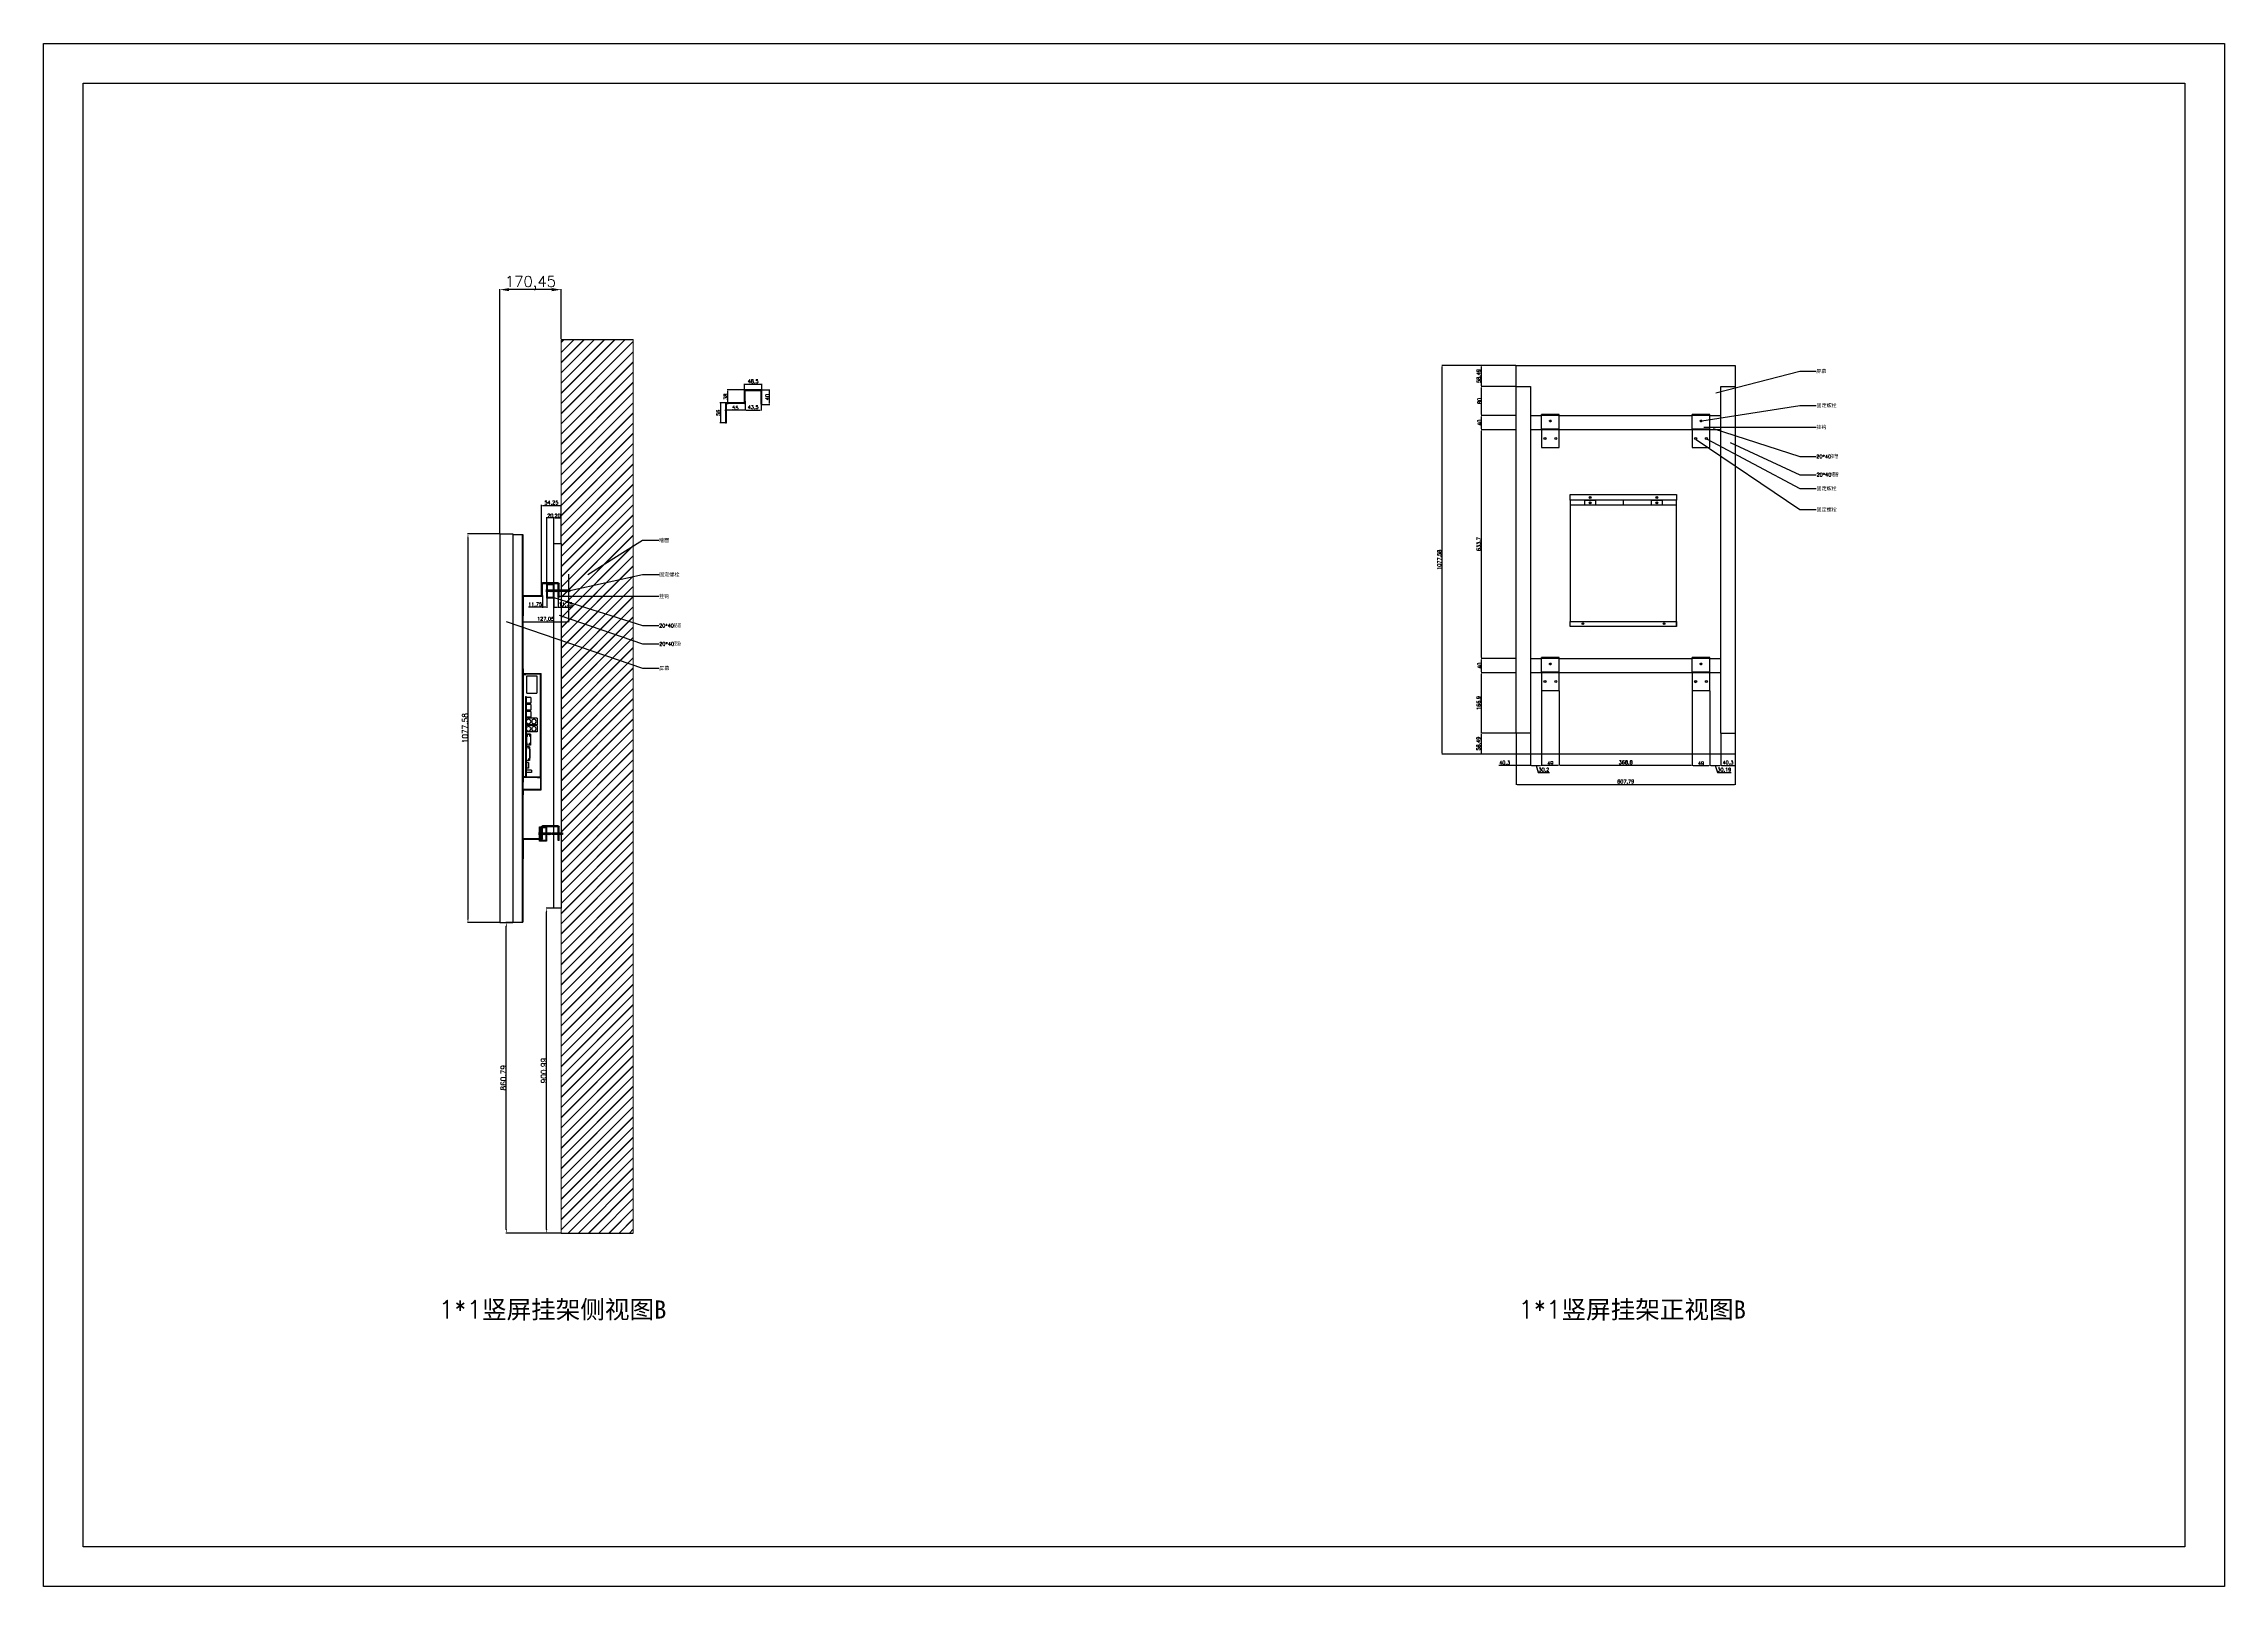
# Model space of a CAD drawing. Header units: millimetres. Extents: x 398 to 15426, y 306 to 4583.
# Drawn here: x 9378 to 15426, y 306 to 4583 of the extents above; entities that cross this region are included whole.
import ezdxf

# ---------------------------------------------------------------- set-up
doc = ezdxf.new("R2010")
doc.units = ezdxf.units.MM
doc.linetypes.add('HIDDEN', pattern=[0.375, 0.25, -0.125])
for name, color, linetype in [('02___PRT_ALL_AXES', 7, 'Continuous'), ('06___PRT_ALL_SURFS', 7, 'Continuous'), ('DEFAULT_2', 8, 'HIDDEN'), ('图框', 7, 'Continuous')]:
    doc.layers.add(name, color=color, linetype=linetype)
doc.layers.add('dim（尺寸标注）', color=4, linetype='Continuous', lineweight=13)
doc.layers.add('粗实线', color=7, linetype='Continuous', lineweight=25)
doc.styles.get("Standard").update_dxf_attribs({"font": 'txt', "bigfont": 'gbcbig.shx'})
doc.dimstyles.new('ISO-25', dxfattribs={"dimtxt": 10, "dimasz": 2.5, "dimexe": 1.25, "dimexo": 0.625, "dimtad": 1, "dimtxsty": 'Standard', "dimcen": 2.5, "dimadec": 0, "dimazin": 0, "dimtfac": 1, "dimtmove": 0, "dimatfit": 3, "dimfxl": 1, "dimarcsym": 0})
doc.dimstyles.new('副本 (2) ISO-25', dxfattribs={"dimtxt": 10, "dimasz": 2.5, "dimexe": 1.25, "dimexo": 0.625, "dimtad": 1, "dimtxsty": 'Standard', "dimcen": 2.5, "dimclrd": 4, "dimclre": 4, "dimclrt": 4, "dimadec": 0, "dimazin": 0, "dimtfac": 1, "dimtmove": 0, "dimatfit": 3, "dimfxl": 1, "dimtfillclr": 4, "dimarcsym": 0})
doc.dimstyles.new('副本 ISO-25', dxfattribs={"dimtxt": 15, "dimasz": 10, "dimexe": 1.25, "dimexo": 0.625, "dimtad": 1, "dimdsep": 46, "dimtxsty": 'Standard', "dimcen": 2.5, "dimclrd": 4, "dimclre": 4, "dimclrt": 4, "dimadec": 0, "dimazin": 0, "dimtfac": 1, "dimtmove": 0, "dimatfit": 3, "dimfxl": 1, "dimarcsym": 0})

# ---------------------------------------------------------------- blocks, each defined once
blk = doc.blocks.new('TK')
at = {"layer": '图框'}
blk.add_lwpolyline([(7176.7, -904.8), (1128.7, -904.8), (1128.7, 3372), (7176.7, 3372), (7176.7, -904.8)], dxfattribs=at)
blk.add_lwpolyline([(7067, -795), (1238.5, -795), (1238.5, 3262.2), (7067, 3262.2)], close=True, dxfattribs=at)
blk = doc.blocks.new('*D246')
at = {"layer": 'Defpoints', "color": 0}
for p in [(10642.8, 3900.8), (10813.2, 3763.3), (10642.8, 3223.7)]:
    blk.add_point(p, dxfattribs=at)
at = {"layer": 'dim（尺寸标注）', "color": 0, "lineweight": -2}
for p, q in [((10642.8, 3224.4), (10642.8, 3902)), ((10787.2, 3900.8), (10668.8, 3900.8)), ((10813.2, 3764), (10813.2, 3902))]:
    blk.add_line(p, q, dxfattribs=at)
at = {"layer": 'dim（尺寸标注）', "color": 0}
for points in [[(10668.8, 3905.1), (10668.8, 3896.5), (10642.8, 3900.8)], [(10787.2, 3905.1), (10787.2, 3896.5), (10813.2, 3900.8)]]:
    blk.add_solid(points, dxfattribs=at)
at = {"layer": 'dim（尺寸标注）', "color": 0, "lineweight": 13, "insert": (10728, 3918.9), "char_height": 30, "attachment_point": 5}
blk.add_mtext('170,45', dxfattribs=at)
blk = doc.blocks.new('hgdhgfdgdhgf')
at = {"color": 3, "linetype": 'Continuous'}
for p, q in [((-21740.9, 10464.5), (-21697.8, 10464.5)), ((-21740.9, 10464.5), (-21740.9, 10462)), ((-21697.8, 10464.5), (-21697.8, 10462)), ((-21743.6, 10461.8), (-21741.1, 10461.8)), ((-21743.6, 10424.5), (-21743.6, 10461.8)), ((-21743.6, 10424.5), (-21741.1, 10424.5)), ((-21741.1, 10424.5), (-21741.1, 10461.8)), ((-21740.9, 10462), (-21697.8, 10462)), ((-21695.1, 10461.8), (-21697.6, 10461.8)), ((-21697.6, 10429.2), (-21697.6, 10461.8)), ((-21697.6, 10429.2), (-21695.1, 10429.2)), ((-21695.1, 10429.2), (-21695.1, 10461.8)), ((-21694.9, 10429), (-21645.3, 10429)), ((-21694.9, 10426.5), (-21694.9, 10429)), ((-21694.9, 10426.5), (-21645.3, 10426.5)), ((-21645.3, 10429), (-21645.3, 10426.5)), ((-21642.6, 10426.3), (-21645.1, 10426.3)), ((-21645.1, 10373), (-21645.1, 10426.3))]:
    blk.add_line(p, q, dxfattribs=at)
for centre, radius, start, end in [((-21740.9, 10461.8), 2.7, 90, 180), ((-21697.8, 10461.8), 2.7, 0, 90), ((-21740.9, 10461.8), 0.2, 90, 180), ((-21697.8, 10461.8), 0.2, 0, 90), ((-21694.9, 10429.2), 2.7, 180, 270), ((-21694.9, 10429.2), 0.2, 180, 270), ((-21645.3, 10426.3), 2.7, 0, 90), ((-21645.3, 10426.3), 0.2, 0, 90)]:
    blk.add_arc(centre, radius, start, end, dxfattribs=at)
at = {"layer": '02___PRT_ALL_AXES', "color": 3, "linetype": 'Continuous'}
blk.add_line((-21642.6, 10373), (-21645.1, 10373), dxfattribs=at)
at = {"layer": '粗实线', "color": 3}
blk.add_line((-21642.6, 10426.3), (-21642.6, 10373), dxfattribs=at)
blk = doc.blocks.new('hgfdhhgh')
at = {"layer": '粗实线'}
for p in [(87.4, 302.1), (87.4, -371.6)]:
    blk.add_blockref('hgdhgfdgdhgf', p, dxfattribs=at)
blk = doc.blocks.new('gfsdgfgfsgg')
at = {"layer": '粗实线', "color": 1}
for p, q in [((-8243.3, 7890.3), (-8243.3, 7930.3)), ((-8243.3, 7930.3), (-8223.3, 7930.3)), ((-8241.3, 7892.3), (-8241.3, 7928.3)), ((-8241.3, 7928.3), (-8225.3, 7928.3)), ((-8225.3, 7928.3), (-8225.3, 7892.3)), ((-8223.3, 7930.3), (-8223.3, 7890.3)), ((-8223.3, 7890.3), (-8243.3, 7890.3)), ((-8225.3, 7892.3), (-8241.3, 7892.3))]:
    blk.add_line(p, q, dxfattribs=at)
blk = doc.blocks.new('*D247')
at = {"color": 0, "lineweight": -2}
for p, q in [((10759, 3085.7), (10759, 3303.8)), ((10761.5, 3302.6), (10810.7, 3302.6)), ((10813.2, 3198.1), (10813.2, 3303.8))]:
    blk.add_line(p, q, dxfattribs=at)
at = {"color": 0}
for points in [[(10761.5, 3303), (10761.5, 3302.2), (10759, 3302.6)], [(10810.7, 3303), (10810.7, 3302.2), (10813.2, 3302.6)]]:
    blk.add_solid(points, dxfattribs=at)
at = {"layer": 'Defpoints', "color": 0}
for p in [(10813.2, 3302.6), (10813.2, 3197.5), (10759, 3085)]:
    blk.add_point(p, dxfattribs=at)
at = {"color": 0, "insert": (10786.1, 3309), "char_height": 10, "attachment_point": 5}
blk.add_mtext('54,25', dxfattribs=at)
blk = doc.blocks.new('LL')
h = blk.add_hatch()
h.set_pattern_fill('JIS_LC_20A', color=256, scale=0.1, style=0)
h.paths.add_polyline_path([(2311.8, 2364.2), (2311.8, 2359.2), (2327.8, 2359.2), (2327.8, 2364.2)])
h.paths.add_polyline_path([(2329.8, 2364.2), (2329.8, 2359.2), (2341.6, 2359.2), (2341.6, 2364.2)])
h.paths.add_polyline_path([(2374.2, 2359.2), (2374.2, 2364.2), (2344.1, 2364.2), (2344.1, 2359.2)])
for p, q in [((2308.1, 2365.2), (2309.8, 2365.2)), ((2308.1, 2365.2), (2308.1, 2358.2)), ((2308.1, 2363), (2309.8, 2363)), ((2308.1, 2360.3), (2309.8, 2360.3)), ((2309.8, 2365.2), (2309.8, 2358.2)), ((2327.8, 2364.2), (2327.8, 2359.2)), ((2329.8, 2364.2), (2329.8, 2359.2)), ((2341.6, 2364.2), (2341.6, 2359.2)), ((2344.1, 2364.2), (2344.1, 2359.2)), ((2374.2, 2364.2), (2374.2, 2359.2)), ((2309.8, 2358.2), (2308.1, 2358.2))]:
    blk.add_line(p, q)
for points in [[(2311.8, 2364.2), (2327.8, 2364.2)], [(2311.8, 2359.2), (2311.8, 2364.2)], [(2327.8, 2359.2), (2311.8, 2359.2)], [(2329.8, 2364.2), (2341.6, 2364.2)], [(2341.6, 2359.2), (2329.8, 2359.2)], [(2344.1, 2364.2), (2374.2, 2364.2)], [(2374.2, 2359.2), (2344.1, 2359.2)]]:
    blk.add_lwpolyline(points)
blk = doc.blocks.new('*D248')
at = {"color": 0, "lineweight": -2}
for p, q in [((10761.5, 3051.8), (10761.5, 3019.1)), ((10773.2, 3044.6), (10773.2, 3019.1)), ((10761.5, 3020.4), (10722.7, 3020.4)), ((10770.7, 3020.4), (10764, 3020.4))]:
    blk.add_line(p, q, dxfattribs=at)
at = {"color": 0}
for points in [[(10764, 3020.8), (10764, 3020), (10761.5, 3020.4)], [(10770.7, 3020.8), (10770.7, 3020), (10773.2, 3020.4)]]:
    blk.add_solid(points, dxfattribs=at)
at = {"layer": 'Defpoints', "color": 0}
for p in [(10761.5, 3052.4), (10773.2, 3045.2), (10761.5, 3020.4)]:
    blk.add_point(p, dxfattribs=at)
at = {"color": 0, "insert": (10740.9, 3026.9), "char_height": 10, "attachment_point": 5}
blk.add_mtext('11,75', dxfattribs=at)
blk = doc.blocks.new('*D251')
at = {"color": 0, "lineweight": -2}
for p, q in [((10833.5, 3112.4), (10833.5, 2979)), ((10706.5, 3024.4), (10706.5, 2979)), ((10709, 2980.3), (10831, 2980.3))]:
    blk.add_line(p, q, dxfattribs=at)
at = {"color": 0}
for points in [[(10709, 2980.7), (10709, 2979.9), (10706.5, 2980.3)], [(10831, 2980.7), (10831, 2979.9), (10833.5, 2980.3)]]:
    blk.add_solid(points, dxfattribs=at)
at = {"layer": 'Defpoints', "color": 0}
for p in [(10833.5, 3113), (10706.5, 3025.1), (10833.5, 2980.3)]:
    blk.add_point(p, dxfattribs=at)
at = {"color": 0, "insert": (10770, 2986.7), "char_height": 10, "attachment_point": 5}
blk.add_mtext('127,05', dxfattribs=at)
blk = doc.blocks.new('*D249')
at = {"color": 0, "lineweight": -2}
for p, q in [((10793.2, 3044.6), (10793.2, 3019.1)), ((10805, 3047.1), (10805, 3019.1)), ((10795.7, 3020.4), (10802.5, 3020.4)), ((10805, 3020.4), (10843.7, 3020.4))]:
    blk.add_line(p, q, dxfattribs=at)
at = {"color": 0}
for points in [[(10795.7, 3020.8), (10795.7, 3020), (10793.2, 3020.4)], [(10802.5, 3020.8), (10802.5, 3020), (10805, 3020.4)]]:
    blk.add_solid(points, dxfattribs=at)
at = {"layer": 'Defpoints', "color": 0}
for p in [(10793.2, 3045.2), (10805, 3047.7), (10805, 3020.4)]:
    blk.add_point(p, dxfattribs=at)
at = {"color": 0, "insert": (10825.6, 3026.9), "char_height": 10, "attachment_point": 5}
blk.add_mtext('11,75', dxfattribs=at)
blk = doc.blocks.new('GG')
at = {"color": 3, "linetype": 'Continuous'}
for p, q in [((2878.3, 2376.6), (2880.8, 2376.6)), ((2878.3, 2344), (2878.3, 2376.6)), ((2880.8, 2344), (2880.8, 2376.6)), ((2924.1, 2379.3), (2881, 2379.3)), ((2881, 2379.3), (2881, 2376.8)), ((2924.1, 2376.8), (2881, 2376.8)), ((2924.1, 2379.3), (2924.1, 2376.8)), ((2926.8, 2376.6), (2924.3, 2376.6)), ((2924.3, 2339.3), (2924.3, 2376.6)), ((2926.8, 2339.3), (2926.8, 2376.6)), ((2825.8, 2341.1), (2828.3, 2341.1)), ((2828.3, 2287.8), (2828.3, 2341.1)), ((2878.1, 2343.8), (2828.5, 2343.8)), ((2828.5, 2343.8), (2828.5, 2341.3)), ((2878.1, 2341.3), (2828.5, 2341.3)), ((2878.1, 2341.3), (2878.1, 2343.8)), ((2880.8, 2344), (2878.3, 2344)), ((2926.8, 2339.3), (2924.3, 2339.3))]:
    blk.add_line(p, q, dxfattribs=at)
for centre, radius, start, end in [((2881, 2376.6), 2.7, 90, 180), ((2881, 2376.6), 0.2, 90, 180), ((2924.1, 2376.6), 2.7, 0, 90), ((2924.1, 2376.6), 0.2, 0, 90), ((2828.5, 2341.1), 2.7, 90, 180), ((2828.5, 2341.1), 0.2, 90, 180), ((2878.1, 2344), 2.7, 270, 0), ((2878.1, 2344), 0.2, 270, 0)]:
    blk.add_arc(centre, radius, start, end, dxfattribs=at)
at = {"layer": '02___PRT_ALL_AXES', "color": 3, "linetype": 'Continuous'}
blk.add_line((2825.8, 2287.8), (2828.3, 2287.8), dxfattribs=at)
at = {"layer": '粗实线', "color": 3}
blk.add_line((2825.8, 2341.1), (2825.8, 2287.8), dxfattribs=at)
blk = doc.blocks.new('*D250')
at = {"color": 0, "lineweight": -2}
for p, q in [((11360.2, 3622.8), (11392, 3622.8)), ((11368.6, 3582.8), (11392, 3582.8)), ((11390.7, 3585.3), (11390.7, 3620.3))]:
    blk.add_line(p, q, dxfattribs=at)
at = {"color": 0}
for points in [[(11390.3, 3620.3), (11391.1, 3620.3), (11390.7, 3622.8)], [(11390.3, 3585.3), (11391.1, 3585.3), (11390.7, 3582.8)]]:
    blk.add_solid(points, dxfattribs=at)
at = {"layer": 'Defpoints', "color": 0}
for p in [(11359.6, 3622.8), (11367.9, 3582.8), (11390.7, 3622.8)]:
    blk.add_point(p, dxfattribs=at)
at = {"color": 0, "insert": (11385.1, 3602.8), "char_height": 10, "attachment_point": 5, "rotation": 90}
blk.add_mtext('40', dxfattribs=at)
blk = doc.blocks.new('*D252')
at = {"color": 0, "lineweight": -2}
for p, q in [((11321.4, 3620.7), (11321.4, 3640.1)), ((11323.9, 3638.9), (11367.4, 3638.9)), ((11369.9, 3620.7), (11369.9, 3640.1))]:
    blk.add_line(p, q, dxfattribs=at)
at = {"color": 0}
for points in [[(11323.9, 3639.3), (11323.9, 3638.4), (11321.4, 3638.9)], [(11367.4, 3639.3), (11367.4, 3638.4), (11369.9, 3638.9)]]:
    blk.add_solid(points, dxfattribs=at)
at = {"layer": 'Defpoints', "color": 0}
for p in [(11369.9, 3638.9), (11321.4, 3620.1), (11369.9, 3620.1)]:
    blk.add_point(p, dxfattribs=at)
at = {"color": 0, "insert": (11345.7, 3645.3), "char_height": 10, "attachment_point": 5}
blk.add_mtext('48,5', dxfattribs=at)
blk = doc.blocks.new('*D253')
at = {"color": 0, "lineweight": -2}
for p, q in [((11323.9, 3586.8), (11323.9, 3565.7)), ((11367.4, 3586.8), (11367.4, 3565.7)), ((11326.4, 3566.9), (11364.9, 3566.9))]:
    blk.add_line(p, q, dxfattribs=at)
at = {"color": 0}
for points in [[(11326.4, 3567.4), (11326.4, 3566.5), (11323.9, 3566.9)], [(11364.9, 3567.4), (11364.9, 3566.5), (11367.4, 3566.9)]]:
    blk.add_solid(points, dxfattribs=at)
at = {"layer": 'Defpoints', "color": 0}
for p in [(11323.9, 3587.5), (11367.4, 3587.5), (11367.4, 3566.9)]:
    blk.add_point(p, dxfattribs=at)
at = {"color": 0, "insert": (11345.7, 3573.4), "char_height": 10, "attachment_point": 5}
blk.add_mtext('43,5', dxfattribs=at)
blk = doc.blocks.new('*D254')
at = {"color": 0, "lineweight": -2}
for p, q in [((11323.9, 3591.9), (11323.9, 3565.5)), ((11268.9, 3565.2), (11268.9, 3568)), ((11321.4, 3566.8), (11271.4, 3566.8))]:
    blk.add_line(p, q, dxfattribs=at)
at = {"color": 0}
for points in [[(11271.4, 3567.2), (11271.4, 3566.4), (11268.9, 3566.8)], [(11321.4, 3567.2), (11321.4, 3566.4), (11323.9, 3566.8)]]:
    blk.add_solid(points, dxfattribs=at)
at = {"layer": 'Defpoints', "color": 0}
for p in [(11323.9, 3592.6), (11268.9, 3566.8), (11268.9, 3564.6)]:
    blk.add_point(p, dxfattribs=at)
at = {"color": 0, "insert": (11296.4, 3572.4), "char_height": 10, "attachment_point": 5}
blk.add_mtext('55', dxfattribs=at)
blk = doc.blocks.new('*D255')
at = {"color": 0, "lineweight": -2}
for p, q in [((11272.3, 3584.8), (11276.1, 3584.8)), ((11323.5, 3622.8), (11273.6, 3622.8)), ((11274.9, 3620.3), (11274.9, 3587.3))]:
    blk.add_line(p, q, dxfattribs=at)
at = {"color": 0}
for points in [[(11274.4, 3620.3), (11275.3, 3620.3), (11274.9, 3622.8)], [(11274.4, 3587.3), (11275.3, 3587.3), (11274.9, 3584.8)]]:
    blk.add_solid(points, dxfattribs=at)
at = {"layer": 'Defpoints', "color": 0}
for p in [(11271.6, 3584.8), (11274.9, 3584.8), (11324.1, 3622.8)]:
    blk.add_point(p, dxfattribs=at)
at = {"color": 0, "insert": (11269.2, 3603.8), "char_height": 10, "attachment_point": 5, "rotation": 90}
blk.add_mtext('38', dxfattribs=at)
blk = doc.blocks.new('*D256')
at = {"color": 0, "lineweight": -2}
for p, q in [((11273.3, 3587.3), (11253.6, 3587.3)), ((11254.8, 3584.8), (11254.8, 3533.8)), ((11268.3, 3531.3), (11253.6, 3531.3))]:
    blk.add_line(p, q, dxfattribs=at)
at = {"color": 0}
for points in [[(11254.4, 3584.8), (11255.2, 3584.8), (11254.8, 3587.3)], [(11254.4, 3533.8), (11255.2, 3533.8), (11254.8, 3531.3)]]:
    blk.add_solid(points, dxfattribs=at)
at = {"layer": 'Defpoints', "color": 0}
for p in [(11273.9, 3587.3), (11254.8, 3531.3), (11268.9, 3531.3)]:
    blk.add_point(p, dxfattribs=at)
at = {"color": 0, "insert": (11249.2, 3559.3), "char_height": 10, "attachment_point": 5, "rotation": 90}
blk.add_mtext('56', dxfattribs=at)
blk = doc.blocks.new('*D257')
at = {"color": 0, "lineweight": -2}
for p, q in [((10793.2, 3198.1), (10793.2, 3269.7)), ((10795.7, 3268.5), (10810.7, 3268.5)), ((10813.2, 3198.1), (10813.2, 3269.7))]:
    blk.add_line(p, q, dxfattribs=at)
at = {"color": 0}
for points in [[(10795.7, 3268.9), (10795.7, 3268.1), (10793.2, 3268.5)], [(10810.7, 3268.9), (10810.7, 3268.1), (10813.2, 3268.5)]]:
    blk.add_solid(points, dxfattribs=at)
at = {"layer": 'Defpoints', "color": 0}
for p in [(10813.2, 3268.5), (10793.2, 3197.5), (10813.2, 3197.5)]:
    blk.add_point(p, dxfattribs=at)
at = {"color": 0, "insert": (10803.2, 3274.1), "char_height": 10, "attachment_point": 5}
blk.add_mtext('20', dxfattribs=at)
blk = doc.blocks.new('hgfdhgfdhgfd')
at = {"color": 3, "linetype": 'Continuous'}
for p, q in [((-22449.2, 10078.8), (-22449.2, 10105.8)), ((-21374.3, 10105.8), (-22449.2, 10105.8)), ((-21374.3, 10104.4), (-22449.2, 10104.4)), ((-21374.3, 10078.8), (-21374.3, 10105.8))]:
    blk.add_line(p, q, dxfattribs=at)
at = {"color": 7, "linetype": 'Continuous'}
for p, q in [((-22096.7, 10106.8), (-22096.7, 10105.8)), ((-22096.7, 10106.8), (-22082.7, 10106.8)), ((-22082.7, 10156.8), (-22082.7, 10106.8)), ((-22082.7, 10156.8), (-21760.2, 10156.8)), ((-22081.7, 10155.8), (-22081.7, 10105.8)), ((-22081.7, 10155.8), (-22049.2, 10155.8)), ((-22061.7, 10105.8), (-22061.7, 10106.8)), ((-21746.7, 10106.8), (-22061.7, 10106.8)), ((-22049.2, 10155.8), (-22049.2, 10146.8)), ((-22049.2, 10146.8), (-22048.2, 10146.8)), ((-22048.2, 10156.8), (-22048.2, 10105.8)), ((-22047.2, 10155.8), (-22047.2, 10106.8)), ((-22047.2, 10155.8), (-21761.2, 10155.8)), ((-22046.7, 10105.8), (-22046.7, 10155.8)), ((-22046.7, 10154.8), (-21761.7, 10154.8)), ((-22045.7, 10111.8), (-22046.7, 10111.8)), ((-22045.7, 10106.8), (-22045.7, 10111.8)), ((-21766.7, 10144.8), (-21814.2, 10144.8)), ((-21814.2, 10117.3), (-21814.2, 10144.8)), ((-21814.2, 10117.3), (-21766.7, 10117.3)), ((-21766.7, 10117.3), (-21766.7, 10144.8)), ((-21761.7, 10114.8), (-21762.7, 10114.8)), ((-21762.7, 10106.8), (-21762.7, 10114.8)), ((-21761.7, 10155.8), (-21761.7, 10105.8)), ((-21761.2, 10155.8), (-21761.2, 10106.8)), ((-21760.2, 10105.8), (-21760.2, 10156.8)), ((-21746.7, 10105.8), (-21746.7, 10106.8)), ((-22450.5, 10042.1), (-22450.5, 10078.8)), ((-21373, 10078.8), (-22450.5, 10078.8)), ((-21373, 10042.1), (-22450.5, 10042.1)), ((-21373, 10042.1), (-21373, 10078.8))]:
    blk.add_line(p, q, dxfattribs=at)
at = {"color": 1, "linetype": 'Continuous'}
for p, q in [((-22045.7, 10113.8), (-22045.7, 10115.3)), ((-21823.7, 10115.3), (-22045.7, 10115.3)), ((-21823.7, 10113.8), (-22045.7, 10113.8)), ((-22034.6, 10129.8), (-22034.6, 10115.3)), ((-22027.6, 10129.8), (-22034.6, 10129.8)), ((-22027.6, 10129.8), (-22027.6, 10115.3)), ((-22022.1, 10121.8), (-22022.1, 10116.3)), ((-22007.1, 10121.8), (-22022.1, 10121.8)), ((-22007.1, 10116.3), (-22022.1, 10116.3)), ((-22007.1, 10121.8), (-22007.1, 10116.3)), ((-22001.1, 10124.8), (-22001.1, 10115.3)), ((-21963.6, 10124.8), (-22001.1, 10124.8)), ((-21998.6, 10122.8), (-21995.9, 10122.8)), ((-21998.6, 10116.8), (-21995.4, 10116.8)), ((-21995.9, 10122.8), (-21996, 10123.9)), ((-21995.4, 10115.5), (-21995.4, 10116.8)), ((-21970.3, 10125.5), (-21994.5, 10125.5)), ((-21970.4, 10114.5), (-21994.4, 10114.5)), ((-21969.4, 10115.5), (-21969.4, 10116.8)), ((-21966.1, 10116.8), (-21969.4, 10116.8)), ((-21968.8, 10123.9), (-21968.9, 10122.8)), ((-21966.1, 10122.8), (-21968.9, 10122.8)), ((-21963.6, 10124.8), (-21963.6, 10115.3)), ((-21959.1, 10127.8), (-21959.1, 10115.3)), ((-21928.1, 10127.8), (-21959.1, 10127.8)), ((-21956.1, 10124.3), (-21953.4, 10124.3)), ((-21956.1, 10118.3), (-21952.2, 10118.3)), ((-21953.4, 10124.3), (-21953.5, 10125.4)), ((-21952.2, 10118.3), (-21952.1, 10117)), ((-21935.3, 10127), (-21952, 10127)), ((-21936.2, 10116), (-21951.1, 10116)), ((-21935.1, 10118.3), (-21935.2, 10117)), ((-21931.1, 10118.3), (-21935.1, 10118.3)), ((-21933.8, 10125.4), (-21933.9, 10124.3)), ((-21931.1, 10124.3), (-21933.9, 10124.3)), ((-21928.1, 10127.8), (-21928.1, 10115.3)), ((-21922.1, 10145.8), (-21922.1, 10115.3)), ((-21904.4, 10145.8), (-21922.1, 10145.8)), ((-21904.4, 10145.8), (-21904.4, 10115.3)), ((-21901.9, 10145.8), (-21901.9, 10115.3)), ((-21884.2, 10145.8), (-21901.9, 10145.8)), ((-21884.2, 10145.8), (-21884.2, 10115.3)), ((-21881.2, 10128.8), (-21881.2, 10115.3)), ((-21865, 10128.8), (-21881.2, 10128.8)), ((-21865, 10128.8), (-21865, 10115.3)), ((-21845.6, 10128.8), (-21861.8, 10128.8)), ((-21861.8, 10128.8), (-21861.8, 10115.3)), ((-21845.6, 10128.8), (-21845.6, 10115.3)), ((-21826.2, 10128.8), (-21842.4, 10128.8)), ((-21842.4, 10128.8), (-21842.4, 10115.3)), ((-21826.2, 10128.8), (-21826.2, 10115.3)), ((-21823.7, 10113.8), (-21823.7, 10115.3))]:
    blk.add_line(p, q, dxfattribs=at)
for centre in [(-21913.3, 10136.9), (-21913.3, 10122), (-21893.1, 10136.9), (-21893.1, 10122)]:
    blk.add_circle(centre, 6.2, dxfattribs=at)
for centre, radius, start, end in [((-21998.6, 10119.8), 3, 90, 270), ((-21994.5, 10124), 1.5, 90, 185.19443), ((-21994.4, 10115.5), 1, 180, 270), ((-21970.4, 10115.5), 1, 270, 0), ((-21970.3, 10124), 1.5, 354.80557, 90), ((-21966.1, 10119.8), 3, 270, 90), ((-21956.1, 10121.3), 3, 90, 270), ((-21952, 10125.5), 1.5, 90, 185.19443), ((-21951.1, 10117), 1, 184.03269, 270), ((-21936.2, 10117), 1, 270, 355.96731), ((-21935.3, 10125.5), 1.5, 354.80557, 90), ((-21931.1, 10121.3), 3, 270, 90)]:
    blk.add_arc(centre, radius, start, end, dxfattribs=at)
at = {"layer": '02___PRT_ALL_AXES', "color": 7, "linetype": 'Continuous'}
for p, q in [((-22096.7, 10105.8), (-22096.7, 10106.8)), ((-22082.7, 10106.8), (-22096.7, 10106.8)), ((-22082.7, 10106.8), (-22082.7, 10156.8)), ((-21746.7, 10106.8), (-21760.2, 10106.8)), ((-21746.7, 10105.8), (-21746.7, 10106.8))]:
    blk.add_line(p, q, dxfattribs=at)
blk = doc.blocks.new('*D258')
at = {"color": 4, "lineweight": -2}
for p, q in [((10642.2, 3223.7), (10553.4, 3223.7)), ((10554.7, 3213.7), (10554.7, 2156.1)), ((10642.2, 2146.1), (10553.4, 2146.1))]:
    blk.add_line(p, q, dxfattribs=at)
at = {"color": 4}
for points in [[(10553, 3213.7), (10556.3, 3213.7), (10554.7, 3223.7)], [(10553, 2156.1), (10556.3, 2156.1), (10554.7, 2146.1)]]:
    blk.add_solid(points, dxfattribs=at)
at = {"layer": 'Defpoints', "color": 0}
for p in [(10642.8, 3223.7), (10554.7, 2146.1), (10642.8, 2146.1)]:
    blk.add_point(p, dxfattribs=at)
at = {"color": 4, "insert": (10546.5, 2684.9), "char_height": 15, "attachment_point": 5, "rotation": 90}
blk.add_mtext('1077.58', dxfattribs=at)
blk = doc.blocks.new('*D259')
at = {"color": 4, "lineweight": -2}
for p, q in [((10678.9, 2146.1), (10659.9, 2146.1)), ((10661.1, 1295.4), (10661.1, 2136.1)), ((10812.6, 1285.4), (10659.9, 1285.4))]:
    blk.add_line(p, q, dxfattribs=at)
at = {"color": 4}
for points in [[(10659.5, 2136.1), (10662.8, 2136.1), (10661.1, 2146.1)], [(10659.5, 1295.4), (10662.8, 1295.4), (10661.1, 1285.4)]]:
    blk.add_solid(points, dxfattribs=at)
at = {"layer": 'Defpoints', "color": 0}
for p in [(10661.1, 2146.1), (10679.5, 2146.1), (10813.2, 1285.4)]:
    blk.add_point(p, dxfattribs=at)
at = {"color": 4, "insert": (10653, 1715.8), "char_height": 15, "attachment_point": 5, "rotation": 90}
blk.add_mtext('860.79', dxfattribs=at)
blk = doc.blocks.new('*D260')
at = {"color": 4, "lineweight": -2}
for p, q in [((10792.6, 2186.3), (10771.7, 2186.3)), ((10772.9, 1295.4), (10772.9, 2176.3)), ((10812.6, 1285.4), (10771.7, 1285.4))]:
    blk.add_line(p, q, dxfattribs=at)
at = {"color": 4}
for points in [[(10771.3, 2176.3), (10774.6, 2176.3), (10772.9, 2186.3)], [(10771.3, 1295.4), (10774.6, 1295.4), (10772.9, 1285.4)]]:
    blk.add_solid(points, dxfattribs=at)
at = {"layer": 'Defpoints', "color": 0}
for p in [(10772.9, 2186.3), (10793.2, 2186.3), (10813.2, 1285.4)]:
    blk.add_point(p, dxfattribs=at)
at = {"color": 4, "insert": (10764.8, 1735.8), "char_height": 15, "attachment_point": 5, "rotation": 90}
blk.add_mtext('900.99', dxfattribs=at)
blk = doc.blocks.new('*D261')
at = {"color": 0, "lineweight": -2}
for p, q in [((10773.2, 3085.9), (10773.2, 3269.7)), ((10790.7, 3268.5), (10775.7, 3268.5)), ((10793.2, 3269.1), (10793.2, 3269.7))]:
    blk.add_line(p, q, dxfattribs=at)
at = {"color": 0}
for points in [[(10775.7, 3268.9), (10775.7, 3268.1), (10773.2, 3268.5)], [(10790.7, 3268.9), (10790.7, 3268.1), (10793.2, 3268.5)]]:
    blk.add_solid(points, dxfattribs=at)
at = {"layer": 'Defpoints', "color": 0}
for p in [(10773.2, 3268.5), (10793.2, 3268.5), (10773.2, 3085.2)]:
    blk.add_point(p, dxfattribs=at)
at = {"color": 0, "insert": (10783.2, 3274.1), "char_height": 10, "attachment_point": 5}
blk.add_mtext('20', dxfattribs=at)
blk = doc.blocks.new('hgfdhgdhgd')
at = {"color": 3, "linetype": 'Continuous'}
for p, q in [((-21144.3, 10464.5), (-21193.3, 10464.5)), ((-21193.3, 10424.5), (-21193.3, 10464.5)), ((-21144.3, 10424.5), (-21144.3, 10464.5)), ((-21144.3, 10462), (-21193.3, 10462)), ((-21193.3, 10424.5), (-21144.3, 10424.5))]:
    blk.add_line(p, q, dxfattribs=at)
at = {"color": 7, "linetype": 'Continuous'}
for p, q in [((-21193.3, 10424.5), (-21193.3, 10373)), ((-21144.3, 10373), (-21144.3, 10424.5))]:
    blk.add_line(p, q, dxfattribs=at)
at = {"layer": '02___PRT_ALL_AXES', "color": 7, "linetype": 'Continuous'}
blk.add_line((-21193.3, 10373), (-21144.3, 10373), dxfattribs=at)
at = {"layer": '02___PRT_ALL_AXES', "color": 3, "linetype": 'Continuous'}
blk.add_circle((-21168.8, 10446.7), 2.1, dxfattribs=at)
at = {"layer": '02___PRT_ALL_AXES', "color": 7, "linetype": 'Continuous'}
for centre in [(-21183.8, 10398), (-21153.8, 10398)]:
    blk.add_circle(centre, 3, dxfattribs=at)
at = {"layer": 'DEFAULT_2', "color": 8, "linetype": 'HIDDEN'}
blk.add_circle((-21168.8, 10446.7), 2.5, dxfattribs=at)
blk = doc.blocks.new('*D267')
at = {"color": 4, "lineweight": -2}
for p, q in [((13501.9, 2670.8), (13501.9, 2580.4)), ((13461.6, 2612.3), (13461.6, 2580.4)), ((13461.6, 2581.7), (13414.1, 2581.7)), ((13499.4, 2581.7), (13464.1, 2581.7))]:
    blk.add_line(p, q, dxfattribs=at)
at = {"color": 4}
for points in [[(13464.1, 2582.1), (13464.1, 2581.3), (13461.6, 2581.7)], [(13499.4, 2582.1), (13499.4, 2581.3), (13501.9, 2581.7)]]:
    blk.add_solid(points, dxfattribs=at)
at = {"layer": 'Defpoints', "color": 0}
for p in [(13501.9, 2671.4), (13461.6, 2613), (13501.9, 2581.7)]:
    blk.add_point(p, dxfattribs=at)
at = {"color": 4, "insert": (13429.8, 2588.2), "char_height": 10, "attachment_point": 5}
blk.add_mtext('40,3', dxfattribs=at)
blk = doc.blocks.new('*D268')
at = {"color": 4, "lineweight": -2}
for p, q in [((13532.1, 2788.7), (13532.1, 2580.6)), ((13501.9, 2670.8), (13501.9, 2580.6)), ((13504.4, 2581.9), (13529.6, 2581.9)), ((13517, 2581.9), (13522.9, 2562.2)), ((13522.9, 2562.2), (13554.1, 2562.2))]:
    blk.add_line(p, q, dxfattribs=at)
at = {"color": 4}
for points in [[(13504.4, 2582.3), (13504.4, 2581.4), (13501.9, 2581.9)], [(13529.6, 2582.3), (13529.6, 2581.4), (13532.1, 2581.9)]]:
    blk.add_solid(points, dxfattribs=at)
at = {"layer": 'Defpoints', "color": 0}
for p in [(13532.1, 2789.3), (13501.9, 2671.4), (13532.1, 2581.9)]:
    blk.add_point(p, dxfattribs=at)
at = {"color": 4, "insert": (13538.5, 2568.6), "char_height": 10, "attachment_point": 5}
blk.add_mtext('30,2', dxfattribs=at)
blk = doc.blocks.new('*D269')
at = {"color": 4, "lineweight": -2}
for p, q in [((13532.1, 2788.7), (13532.1, 2581.2)), ((13581.1, 2788.7), (13581.1, 2581.2)), ((13534.6, 2582.5), (13578.6, 2582.5))]:
    blk.add_line(p, q, dxfattribs=at)
at = {"color": 4}
for points in [[(13534.6, 2582.9), (13534.6, 2582.1), (13532.1, 2582.5)], [(13578.6, 2582.9), (13578.6, 2582.1), (13581.1, 2582.5)]]:
    blk.add_solid(points, dxfattribs=at)
at = {"layer": 'Defpoints', "color": 0}
for p in [(13532.1, 2789.3), (13581.1, 2789.3), (13581.1, 2582.5)]:
    blk.add_point(p, dxfattribs=at)
at = {"color": 4, "insert": (13556.6, 2588.1), "char_height": 10, "attachment_point": 5}
blk.add_mtext('49', dxfattribs=at)
blk = doc.blocks.new('*D270')
at = {"color": 4, "lineweight": -2}
for p, q in [((13581.1, 2788.7), (13581.1, 2581.2)), ((13949.9, 2788.7), (13949.9, 2581.2)), ((13583.6, 2582.5), (13947.4, 2582.5))]:
    blk.add_line(p, q, dxfattribs=at)
at = {"color": 4}
for points in [[(13583.6, 2582.9), (13583.6, 2582.1), (13581.1, 2582.5)], [(13947.4, 2582.9), (13947.4, 2582.1), (13949.9, 2582.5)]]:
    blk.add_solid(points, dxfattribs=at)
at = {"layer": 'Defpoints', "color": 0}
for p in [(13581.1, 2789.3), (13949.9, 2789.3), (13949.9, 2582.5)]:
    blk.add_point(p, dxfattribs=at)
at = {"color": 4, "insert": (13765.5, 2588.9), "char_height": 10, "attachment_point": 5}
blk.add_mtext('368,8', dxfattribs=at)
blk = doc.blocks.new('*D271')
at = {"color": 4, "lineweight": -2}
for p, q in [((13949.9, 2788.7), (13949.9, 2580.6)), ((13998.9, 2788.7), (13998.9, 2580.6)), ((13952.4, 2581.9), (13996.4, 2581.9))]:
    blk.add_line(p, q, dxfattribs=at)
at = {"color": 4}
for points in [[(13952.4, 2582.3), (13952.4, 2581.4), (13949.9, 2581.9)], [(13996.4, 2582.3), (13996.4, 2581.4), (13998.9, 2581.9)]]:
    blk.add_solid(points, dxfattribs=at)
at = {"layer": 'Defpoints', "color": 0}
for p in [(13949.9, 2789.3), (13998.9, 2789.3), (13998.9, 2581.9)]:
    blk.add_point(p, dxfattribs=at)
at = {"color": 4, "insert": (13974.4, 2587.5), "char_height": 10, "attachment_point": 5}
blk.add_mtext('49', dxfattribs=at)
blk = doc.blocks.new('*D272')
at = {"color": 4, "lineweight": -2}
for p, q in [((13998.9, 2788.7), (13998.9, 2580.6)), ((14029.1, 2670.8), (14029.1, 2580.6)), ((14001.4, 2581.9), (14026.6, 2581.9)), ((14014, 2581.9), (14019.9, 2562.2)), ((14019.9, 2562.2), (14057.8, 2562.2))]:
    blk.add_line(p, q, dxfattribs=at)
at = {"color": 4}
for points in [[(14001.4, 2582.3), (14001.4, 2581.4), (13998.9, 2581.9)], [(14026.6, 2582.3), (14026.6, 2581.4), (14029.1, 2581.9)]]:
    blk.add_solid(points, dxfattribs=at)
at = {"layer": 'Defpoints', "color": 0}
for p in [(13998.9, 2789.3), (14029.1, 2671.4), (14029.1, 2581.9)]:
    blk.add_point(p, dxfattribs=at)
at = {"color": 4, "insert": (14038.8, 2568.6), "char_height": 10, "attachment_point": 5}
blk.add_mtext('30,19', dxfattribs=at)
blk = doc.blocks.new('*D273')
at = {"color": 4, "lineweight": -2}
for p, q in [((14029.1, 2670.8), (14029.1, 2580.6)), ((14069.4, 2612.3), (14069.4, 2580.6)), ((14031.6, 2581.9), (14066.9, 2581.9))]:
    blk.add_line(p, q, dxfattribs=at)
at = {"color": 4}
for points in [[(14031.6, 2582.3), (14031.6, 2581.4), (14029.1, 2581.9)], [(14066.9, 2582.3), (14066.9, 2581.4), (14069.4, 2581.9)]]:
    blk.add_solid(points, dxfattribs=at)
at = {"layer": 'Defpoints', "color": 0}
for p in [(14029.1, 2671.4), (14069.4, 2613), (14069.4, 2581.9)]:
    blk.add_point(p, dxfattribs=at)
at = {"color": 4, "insert": (14049.2, 2588.3), "char_height": 10, "attachment_point": 5}
blk.add_mtext('40,3', dxfattribs=at)
blk = doc.blocks.new('*D274')
at = {"color": 4, "lineweight": -2}
for p, q in [((13460.9, 2671.4), (13363.9, 2671.4)), ((13365.2, 2615.5), (13365.2, 2668.9)), ((13460.9, 2613), (13363.9, 2613))]:
    blk.add_line(p, q, dxfattribs=at)
at = {"color": 4}
for points in [[(13364.7, 2668.9), (13365.6, 2668.9), (13365.2, 2671.4)], [(13364.7, 2615.5), (13365.6, 2615.5), (13365.2, 2613)]]:
    blk.add_solid(points, dxfattribs=at)
at = {"layer": 'Defpoints', "color": 0}
for p in [(13365.2, 2671.4), (13461.6, 2671.4), (13461.6, 2613)]:
    blk.add_point(p, dxfattribs=at)
at = {"color": 4, "insert": (13358.7, 2642.2), "char_height": 10, "attachment_point": 5, "rotation": 90}
blk.add_mtext('58,49', dxfattribs=at)
blk = doc.blocks.new('*D275')
at = {"color": 4, "lineweight": -2}
for p, q in [((13461.6, 2612.3), (13461.6, 2527.9)), ((14069.4, 2617.5), (14069.4, 2527.9)), ((13464.1, 2529.1), (14066.9, 2529.1))]:
    blk.add_line(p, q, dxfattribs=at)
at = {"color": 4}
for points in [[(13464.1, 2529.6), (13464.1, 2528.7), (13461.6, 2529.1)], [(14066.9, 2529.6), (14066.9, 2528.7), (14069.4, 2529.1)]]:
    blk.add_solid(points, dxfattribs=at)
at = {"layer": 'Defpoints', "color": 0}
for p in [(13461.6, 2613), (14069.4, 2618.1), (14069.4, 2529.1)]:
    blk.add_point(p, dxfattribs=at)
at = {"color": 4, "insert": (13765.5, 2535.6), "char_height": 10, "attachment_point": 5}
blk.add_mtext('607,79', dxfattribs=at)
blk = doc.blocks.new('*D262')
at = {"color": 4, "lineweight": -2}
for p, q in [((13460.9, 2838.3), (13364.3, 2838.3)), ((13365.6, 2673.9), (13365.6, 2835.8)), ((13460.3, 2671.4), (13364.3, 2671.4))]:
    blk.add_line(p, q, dxfattribs=at)
at = {"color": 4}
for points in [[(13365.2, 2835.8), (13366, 2835.8), (13365.6, 2838.3)], [(13365.2, 2673.9), (13366, 2673.9), (13365.6, 2671.4)]]:
    blk.add_solid(points, dxfattribs=at)
at = {"layer": 'Defpoints', "color": 0}
for p in [(13365.6, 2838.3), (13461.6, 2838.3), (13460.9, 2671.4)]:
    blk.add_point(p, dxfattribs=at)
at = {"color": 4, "insert": (13359.1, 2754.9), "char_height": 10, "attachment_point": 5, "rotation": 90}
blk.add_mtext('166,9', dxfattribs=at)
blk = doc.blocks.new('*D263')
at = {"color": 4, "lineweight": -2}
for p, q in [((13460.9, 2878.3), (13364.3, 2878.3)), ((13365.6, 2840.8), (13365.6, 2875.8)), ((13460.9, 2838.3), (13364.3, 2838.3))]:
    blk.add_line(p, q, dxfattribs=at)
at = {"color": 4}
for points in [[(13365.2, 2875.8), (13366, 2875.8), (13365.6, 2878.3)], [(13365.2, 2840.8), (13366, 2840.8), (13365.6, 2838.3)]]:
    blk.add_solid(points, dxfattribs=at)
at = {"layer": 'Defpoints', "color": 0}
for p in [(13365.6, 2878.3), (13461.6, 2878.3), (13461.6, 2838.3)]:
    blk.add_point(p, dxfattribs=at)
at = {"color": 4, "insert": (13359.9, 2858.3), "char_height": 10, "attachment_point": 5, "rotation": 90}
blk.add_mtext('40', dxfattribs=at)
blk = doc.blocks.new('*D264')
at = {"color": 4, "lineweight": -2}
for p, q in [((13460.9, 3512), (13364.3, 3512)), ((13365.6, 2880.8), (13365.6, 3509.5)), ((13460.9, 2878.3), (13364.3, 2878.3))]:
    blk.add_line(p, q, dxfattribs=at)
at = {"color": 4}
for points in [[(13365.2, 3509.5), (13366, 3509.5), (13365.6, 3512)], [(13365.2, 2880.8), (13366, 2880.8), (13365.6, 2878.3)]]:
    blk.add_solid(points, dxfattribs=at)
at = {"layer": 'Defpoints', "color": 0}
for p in [(13365.6, 3512), (13461.5, 3512), (13461.6, 2878.3)]:
    blk.add_point(p, dxfattribs=at)
at = {"color": 4, "insert": (13359.1, 3195.2), "char_height": 10, "attachment_point": 5, "rotation": 90}
blk.add_mtext('633,7', dxfattribs=at)
blk = doc.blocks.new('*D265')
at = {"color": 4, "lineweight": -2}
for p, q in [((13460.9, 3552), (13364.3, 3552)), ((13460.9, 3512), (13364.3, 3512)), ((13365.6, 3514.5), (13365.6, 3549.5))]:
    blk.add_line(p, q, dxfattribs=at)
at = {"color": 4}
for points in [[(13365.2, 3549.5), (13366, 3549.5), (13365.6, 3552)], [(13365.2, 3514.5), (13366, 3514.5), (13365.6, 3512)]]:
    blk.add_solid(points, dxfattribs=at)
at = {"layer": 'Defpoints', "color": 0}
for p in [(13365.6, 3552), (13461.5, 3512), (13461.6, 3552)]:
    blk.add_point(p, dxfattribs=at)
at = {"color": 4, "insert": (13359.9, 3532), "char_height": 10, "attachment_point": 5, "rotation": 90}
blk.add_mtext('40', dxfattribs=at)
blk = doc.blocks.new('*D276')
at = {"color": 4, "lineweight": -2}
for p, q in [((13460.9, 3632), (13364.3, 3632)), ((13365.6, 3554.5), (13365.6, 3629.5)), ((13460.9, 3552), (13364.3, 3552))]:
    blk.add_line(p, q, dxfattribs=at)
at = {"color": 4}
for points in [[(13365.2, 3629.5), (13366, 3629.5), (13365.6, 3632)], [(13365.2, 3554.5), (13366, 3554.5), (13365.6, 3552)]]:
    blk.add_solid(points, dxfattribs=at)
at = {"layer": 'Defpoints', "color": 0}
for p in [(13365.6, 3632), (13461.6, 3632), (13461.6, 3552)]:
    blk.add_point(p, dxfattribs=at)
at = {"color": 4, "insert": (13359.9, 3592), "char_height": 10, "attachment_point": 5, "rotation": 90}
blk.add_mtext('80', dxfattribs=at)
blk = doc.blocks.new('*D277')
at = {"color": 4, "lineweight": -2}
for p, q in [((13460.9, 3690.5), (13364.3, 3690.5)), ((13460.9, 3632), (13364.3, 3632)), ((13365.6, 3634.5), (13365.6, 3688))]:
    blk.add_line(p, q, dxfattribs=at)
at = {"color": 4}
for points in [[(13365.2, 3688), (13366, 3688), (13365.6, 3690.5)], [(13365.2, 3634.5), (13366, 3634.5), (13365.6, 3632)]]:
    blk.add_solid(points, dxfattribs=at)
at = {"layer": 'Defpoints', "color": 0}
for p in [(13365.6, 3690.5), (13461.6, 3690.5), (13461.6, 3632)]:
    blk.add_point(p, dxfattribs=at)
at = {"color": 4, "insert": (13359.1, 3661.3), "char_height": 10, "attachment_point": 5, "rotation": 90}
blk.add_mtext('58,49', dxfattribs=at)
blk = doc.blocks.new('*D266')
at = {"color": 4, "lineweight": -2}
for p, q in [((13460.9, 3690.5), (13255.2, 3690.5)), ((13256.5, 2615.5), (13256.5, 3688)), ((13460.9, 2613), (13255.2, 2613))]:
    blk.add_line(p, q, dxfattribs=at)
at = {"color": 4}
for points in [[(13256.1, 3688), (13256.9, 3688), (13256.5, 3690.5)], [(13256.1, 2615.5), (13256.9, 2615.5), (13256.5, 2613)]]:
    blk.add_solid(points, dxfattribs=at)
at = {"layer": 'Defpoints', "color": 0}
for p in [(13256.5, 3690.5), (13461.6, 3690.5), (13461.6, 2613)]:
    blk.add_point(p, dxfattribs=at)
at = {"color": 4, "insert": (13250, 3151.7), "char_height": 10, "attachment_point": 5, "rotation": 90}
blk.add_mtext('1077,58', dxfattribs=at)

msp = doc.modelspace()

# ---------------------------------------------------------------- hatches: boundary and pattern name
h = msp.add_hatch()
h.set_pattern_fill('JIS_LC_20', color=256, style=0)
h.set_pattern_definition([(45, (8443.104, 1243.519), (-14.14214, 14.14214), []), (45, (8443.504, 1243.519), (-14.14214, 14.14214), [])])
h.paths.add_polyline_path([(11013.241, 3762.516), (10813.241, 3762.516), (10813.241, 1285.356), (11013.241, 1285.356)])

# ---------------------------------------------------------------- linework, layer by layer
for p, q in [((10813.241, 3762.516), (11013.241, 3762.516)), ((14069.365, 3690.531), (14069.365, 3632.041)), ((13611.843, 3316.741), (13611.843, 3332.963)), ((13906.843, 3316.741), (13611.843, 3316.741)), ((13611.843, 3316.741), (13611.843, 3303.241)), ((13461.565, 2671.441), (13461.565, 2612.951)), ((14069.36, 2671.441), (14069.36, 2612.951)), ((14069.36, 2612.951), (13461.565, 2612.951)), ((10813.241, 1285.356), (11013.241, 1285.356))]:
    msp.add_line(p, q)
at = {"color": 7, "linetype": 'Continuous'}
for p, q in [((13461.565, 2671.441), (13461.565, 3690.531)), ((13461.565, 3690.531), (14069.365, 3690.531)), ((13906.843, 3303.241), (13611.843, 3303.241)), ((13611.843, 3303.241), (13611.843, 2980.741)), ((13906.843, 3303.241), (13906.843, 3316.741)), ((13906.843, 2980.741), (13906.843, 3303.241)), ((13611.843, 2980.741), (13906.843, 2980.741)), ((13906.843, 2966.741), (13906.843, 2980.741))]:
    msp.add_line(p, q, dxfattribs=at)
at = {"color": 2}
for p, q in [((13461.565, 3632.041), (13501.875, 3632.04)), ((13461.565, 2671.441), (13461.565, 3632.041)), ((13501.875, 3632.041), (13501.87, 2671.441)), ((14029.055, 3632.041), (14069.365, 3632.041)), ((14029.055, 2671.441), (14029.055, 3632.041)), ((14069.365, 3632.041), (14069.36, 2671.441)), ((10793.241, 3197.46), (10813.241, 3197.46)), ((10793.241, 2186.343), (10793.241, 3197.46)), ((10813.241, 3197.46), (10813.241, 2186.343)), ((13501.87, 2671.441), (13461.565, 2671.441)), ((14029.055, 2671.441), (14069.36, 2671.44)), ((10813.241, 2186.343), (10772.941, 2186.343))]:
    msp.add_line(p, q, dxfattribs=at)
at = {"color": 1, "linetype": 'Continuous'}
msp.add_line((13759.343, 3303.241), (13759.343, 3316.741), dxfattribs=at)
msp.add_lwpolyline([(13611.843, 3332.963), (13906.843, 3332.963), (13906.843, 3316.741), (13611.843, 3316.741)], close=True)
at = {"color": 6, "linetype": 'Continuous'}
for centre in [(13541.565, 3488.041), (13571.565, 3488.041), (13959.365, 3488.041), (13989.365, 3488.041)]:
    msp.add_circle(centre, 2.5, dxfattribs=at)
at = {"color": 2, "linetype": 'Continuous'}
msp.add_arc((13959.365, 2814.341), 2.5, 180, 255.4729679, dxfattribs=at)
at = {"layer": '02___PRT_ALL_AXES', "color": 7, "linetype": 'Continuous'}
for p, q in [((13651.843, 3316.741), (13681.843, 3316.741)), ((13651.843, 3303.241), (13651.843, 3316.741)), ((13681.843, 3316.741), (13681.843, 3303.241)), ((13836.843, 3303.241), (13836.843, 3316.741)), ((13836.843, 3316.741), (13866.843, 3316.741)), ((13866.843, 3316.741), (13866.843, 3303.241)), ((13611.843, 2966.741), (13611.843, 2980.741)), ((13906.843, 2966.741), (13611.843, 2966.741)), ((13906.843, 2980.741), (13906.843, 2966.741))]:
    msp.add_line(p, q, dxfattribs=at)
for centre, radius in [((13541.565, 3488.041), 3), ((13571.565, 3488.041), 3), ((13959.365, 3488.041), 3), ((13989.365, 3488.041), 3), ((13666.843, 3309.741), 2.5), ((13851.843, 3309.741), 2.5), ((13646.843, 2974.741), 2.5), ((13871.843, 2974.741), 2.5), ((13541.565, 2814.341), 3), ((13571.565, 2814.341), 3), ((13959.365, 2814.341), 3), ((13989.365, 2814.341), 3)]:
    msp.add_circle(centre, radius, dxfattribs=at)
at = {"layer": '02___PRT_ALL_AXES', "color": 3, "linetype": 'Continuous'}
for centre in [(13666.843, 3324.741), (13851.843, 3324.741)]:
    msp.add_circle(centre, 2.7, dxfattribs=at)
at = {"layer": '02___PRT_ALL_AXES', "color": 6, "linetype": 'Continuous'}
for centre in [(13541.565, 2814.341), (13571.565, 2814.341), (13959.365, 2814.341), (13989.365, 2814.341)]:
    msp.add_circle(centre, 2.5, dxfattribs=at)
at = {"layer": '06___PRT_ALL_SURFS', "color": 6, "linetype": 'Continuous'}
for centre, radius in [((13666.843, 3324.741), 2.7), ((13666.843, 3324.741), 2), ((13851.843, 3324.741), 2.7), ((13851.843, 3324.741), 2), ((13666.843, 3309.741), 2), ((13851.843, 3309.741), 2), ((13646.843, 2974.741), 2), ((13871.843, 2974.741), 2)]:
    msp.add_circle(centre, radius, dxfattribs=at)
at = {"layer": '粗实线', "lineweight": 13}
for p, q in [((10813.241, 1285.356), (10813.241, 3762.516)), ((11013.241, 1285.356), (11013.241, 3762.516))]:
    msp.add_line(p, q, dxfattribs=at)
at = {"layer": '粗实线', "color": 1}
for p, q in [((13461.515, 3552.041), (13461.565, 3552.041)), ((13461.565, 3512.041), (13461.515, 3512.041)), ((13501.875, 3552.041), (13532.065, 3552.041)), ((14029.055, 3512.041), (13501.875, 3512.041)), ((13581.065, 3552.041), (13949.865, 3552.041)), ((13998.865, 3552.041), (14029.055, 3552.041)), ((13501.871, 2878.341), (13532.065, 2878.341)), ((13581.065, 2878.341), (13949.865, 2878.341)), ((13998.865, 2878.341), (14029.055, 2878.341)), ((14029.055, 2838.341), (13501.871, 2838.341))]:
    msp.add_line(p, q, dxfattribs=at)

# ---------------------------------------------------------------- block references
for name, p in [('TK', (8249.11, 1210.765)), ('GG', (8443.104, 1243.519)), ('LL', (8463.404, 704.729)), ('LL', (8443.104, 31.029))]:
    msp.add_blockref(name, p)
at = {"layer": '粗实线'}
for p in [(34725.412, -6909.94), (35143.212, -6909.94), (34725.412, -7583.64), (35143.212, -7583.64)]:
    msp.add_blockref('hgfdhgdhgd', p, dxfattribs=at)
at = {"layer": '粗实线', "xscale": -1, "rotation": 270}
msp.add_blockref('hgfdhgfdhgfd', (600.707, 24596.678), dxfattribs=at)
at = {"layer": '粗实线', "lineweight": 13, "xscale": -1}
msp.add_blockref('hgfdhhgh', (-10848.665, -7678.889), dxfattribs=at)
at = {"layer": '粗实线', "lineweight": 13}
for p in [(19016.527, -4845.098), (18996.227, -5518.798)]:
    msp.add_blockref('gfsdgfgfsgg', p, dxfattribs=at)

# ---------------------------------------------------------------- texts
at = {"color": 4, "char_height": 10, "attachment_point": 1}
for s, insert in [('{\\fSimSun|b0|i0|c134|p2;屏幕}', (14294.13, 3679.882)), ('{\\fSimSun|b0|i0|c134|p2;固定螺栓}', (14294.755, 3584.94)), ('{\\fSimSun|b0|i0|c134|p2;挂钩}', (14294.13, 3524.717)), ('20*40铝管', (14294.13, 3443.248)), ('20*40铝管', (14294.755, 3392.66)), ('{\\fSimSun|b0|i0|c134|p2;固定螺栓}', (14294.755, 3354.815)), ('{\\fSimSun|b0|i0|c134|p2;固定螺栓}', (14294.755, 3296.02)), ('{\\fSTSong|b0|i0|c134|p2;墙面}', (11084.667, 3210.99)), ('{\\fSimSun|b0|i0|c134|p2;固定螺栓}', (11085.292, 3116.047)), ('{\\fSimSun|b0|i0|c134|p2;挂钩}', (11084.667, 3055.825)), ('20*40铝管', (11084.667, 2974.356)), ('20*40铝管', (11085.292, 2923.767)), ('{\\fSimSun|b0|i0|c134|p2;屏幕}', (11085.292, 2856.424))]:
    msp.add_mtext(s, dxfattribs=dict(at, insert=insert))
at = {"char_height": 50, "width": 844.96559, "attachment_point": 1}
for s, insert in [('1*1{\\fSimHei|b0|i0|c134|p2;竖屏挂架侧视图B}', (10473.537, 1098.486)), ('1*1{\\fSimHei|b0|i0|c134|p2;竖屏挂架正视图B}', (13467.399, 1098.486))]:
    msp.add_mtext(s, dxfattribs=dict(at, insert=insert))

# ---------------------------------------------------------------- dimensions: what is measured, and where the dimension line sits
for base, p1, p2, dimstyle, picture, middle in [((13256.491, 3690.531), (13461.565, 2612.951), (13461.565, 3690.531), '副本 (2) ISO-25', '*D266', (13250.032, 3151.741)), ((11254.816, 3531.269), (11273.882, 3587.269), (11268.929, 3531.269), 'ISO-25', '*D256', (11249.191, 3559.269)), ((11390.717, 3622.769), (11367.929, 3582.769), (11359.572, 3622.769), 'ISO-25', '*D250', (11385.092, 3602.769)), ((10554.666, 2146.146), (10642.791, 3223.726), (10642.791, 2146.146), '副本 ISO-25', '*D258', (10546.541, 2684.936)), ((13365.567, 2838.341), (13460.94, 2671.441), (13461.565, 2838.341), '副本 (2) ISO-25', '*D262', (13359.109, 2754.891)), ((13365.151, 2671.441), (13461.565, 2612.951), (13461.565, 2671.441), '副本 (2) ISO-25', '*D274', (13358.692, 2642.196)), ((10772.941, 2186.343), (10813.241, 1285.356), (10793.241, 2186.343), '副本 ISO-25', '*D260', (10764.816, 1735.849)), ((10661.141, 2146.146), (10813.241, 1285.356), (10679.491, 2146.146), '副本 ISO-25', '*D259', (10653.016, 1715.751))]:
    dim = msp.add_linear_dim(base=base, p1=p1, p2=p2, angle=90, dimstyle=dimstyle)
    dim.commit()
    dim.dimension.update_dxf_attribs({"geometry": picture, "text_midpoint": middle})
for base, p1, p2, picture, middle in [((13365.567, 3690.531), (13461.565, 3632.041), (13461.565, 3690.531), '*D277', (13359.109, 3661.286)), ((13365.567, 3632.041), (13461.565, 3552.041), (13461.565, 3632.041), '*D276', (13359.942, 3592.041)), ((13365.567, 3512.041), (13461.565, 2878.341), (13461.515, 3512.041), '*D264', (13359.109, 3195.191)), ((13365.567, 3552.041), (13461.515, 3512.041), (13461.565, 3552.041), '*D265', (13359.942, 3532.041)), ((13365.567, 2878.341), (13461.565, 2838.341), (13461.565, 2878.341), '*D263', (13359.942, 2858.341))]:
    dim = msp.add_linear_dim(base=base, p1=p1, p2=p2, angle=90, dimstyle='副本 (2) ISO-25', override={"dimtmove": 1})
    dim.commit()
    dim.dimension.update_dxf_attribs({"geometry": picture, "text_midpoint": middle})
for base, p1, p2, dimstyle, picture, middle in [((11369.929, 3638.861), (11321.429, 3620.069), (11369.929, 3620.069), 'ISO-25', '*D252', (11345.679, 3645.32)), ((11268.929, 3566.786), (11323.929, 3592.57), (11268.929, 3564.558), 'ISO-25', '*D254', (11296.429, 3572.411)), ((11367.429, 3566.95), (11323.929, 3587.469), (11367.429, 3587.469), 'ISO-25', '*D253', (11345.679, 3573.408)), ((10773.241, 3268.473), (10793.241, 3268.473), (10773.241, 3085.236), 'ISO-25', '*D261', (10783.241, 3274.098)), ((10761.491, 3020.399), (10773.241, 3045.236), (10761.491, 3052.436), 'ISO-25', '*D248', (10740.866, 3026.857)), ((10804.991, 3020.399), (10793.241, 3045.236), (10804.991, 3047.736), 'ISO-25', '*D249', (10825.616, 3026.857)), ((14069.3597, 2529.1477), (13461.5652, 2612.9506), (14069.3597, 2618.0963), '副本 (2) ISO-25', '*D275', (13765.4625, 2535.606))]:
    dim = msp.add_linear_dim(base=base, p1=p1, p2=p2, dimstyle=dimstyle)
    dim.commit()
    dim.dimension.update_dxf_attribs({"geometry": picture, "text_midpoint": middle})
dim = msp.add_linear_dim(base=(11274.855, 3584.769), p1=(11324.129, 3622.769), p2=(11271.629, 3584.769), angle=90, dimstyle='ISO-25')
dim.commit()
dim.dimension.update_dxf_attribs({"geometry": '*D255', "text_midpoint": (11274.855, 3603.769), "dimtype": 160})
at = {"color": 4}
dim = msp.add_linear_dim(base=(10813.241, 3302.583), p1=(10758.991, 3085.036), p2=(10813.241, 3197.46), dimstyle='ISO-25', dxfattribs=at)
dim.commit()
dim.dimension.update_dxf_attribs({"geometry": '*D247', "text_midpoint": (10786.116, 3302.583), "dimtype": 160})
for base, p1, p2, dimstyle, picture, middle in [((10813.241, 3268.473), (10793.241, 3197.46), (10813.241, 3197.46), 'ISO-25', '*D257', (10803.241, 3268.473)), ((10833.541, 2980.269), (10706.491, 3025.052), (10833.541, 3113.034), 'ISO-25', '*D251', (10770.016, 2980.269)), ((13501.8701, 2581.696), (13461.5652, 2612.9506), (13501.8701, 2671.4406), '副本 (2) ISO-25', '*D267', (13429.7677, 2581.696))]:
    dim = msp.add_linear_dim(base=base, p1=p1, p2=p2, dimstyle=dimstyle)
    dim.commit()
    dim.dimension.update_dxf_attribs({"geometry": picture, "text_midpoint": middle, "dimtype": 160})
for base, p1, p2, picture, middle in [((13532.0652, 2581.8517), (13501.8701, 2671.4406), (13532.0652, 2789.3406), '*D268', (13523.4989, 2568.6225)), ((13581.065, 2582.477), (13532.065, 2789.341), (13581.065, 2789.341), '*D269', (13556.565, 2588.102)), ((13949.865, 2582.477), (13581.065, 2789.341), (13949.865, 2789.341), '*D270', (13765.465, 2588.935)), ((13998.865, 2581.852), (13949.865, 2789.341), (13998.865, 2789.341), '*D271', (13974.365, 2587.477)), ((14029.055, 2581.852), (13998.865, 2789.341), (14029.055, 2671.441), '*D272', (14020.491, 2568.623)), ((14069.3597, 2581.8517), (14029.0551, 2671.4406), (14069.3597, 2612.9506), '*D273', (14049.2074, 2588.31))]:
    dim = msp.add_linear_dim(base=base, p1=p1, p2=p2, dimstyle='副本 (2) ISO-25', override={"dimtmove": 1})
    dim.commit()
    dim.dimension.update_dxf_attribs({"geometry": picture, "text_midpoint": middle})
at = {"layer": 'dim（尺寸标注）', "lineweight": 13}
dim = msp.add_linear_dim(base=(10642.791, 3900.785), p1=(10813.241, 3763.343), p2=(10642.791, 3223.726), dimstyle='ISO-25', override={"dimscale": 1, "dimtxt": 30, "dimasz": 26, "dimcen": 0, "dimfxl": 0.05}, dxfattribs=at)
dim.commit()
dim.dimension.update_dxf_attribs({"geometry": '*D246', "text_midpoint": (10728.016, 3918.91)})

# ---------------------------------------------------------------- leaders
at = {"annotation_type": 0, "has_hookline": 1, "hookline_direction": 0}
for points, text_width in [([(14015.885, 3614.769), (14248.653, 3674.882), (14293.505, 3674.882)], 27.318), ([(13976.816, 3537.283), (14248.653, 3579.94), (14294.13, 3579.94)], 54.749), ([(13982.551, 3519.717), (14248.653, 3519.717), (14293.505, 3519.717)], 27.263), ([(14007.75, 3516.128), (14248.653, 3438.248), (14293.505, 3438.248)], 60.233), ([(13960.777, 3485.394), (14248.653, 3291.02), (14294.13, 3291.02)], 54.749), ([(13991.493, 3485.926), (14248.653, 3349.815), (14294.13, 3349.815)], 54.749), ([(14055.504, 3476.96), (14248.653, 3387.66), (14294.13, 3387.66)], 60.233), ([(10887.581, 3110.669), (11039.19, 3205.99), (11084.042, 3205.99)], 27.43), ([(10837.623, 3066.386), (11039.19, 3111.047), (11084.667, 3111.047)], 54.749), ([(10793.241, 3047.236), (11039.19, 2969.356), (11084.042, 2969.356)], 74.488), ([(10807.491, 3050.825), (11039.19, 3050.825), (11084.042, 3050.825)], 27.263), ([(10660.876, 2981.035), (11039.19, 2851.424), (11084.667, 2851.424)], 27.318), ([(10808.028, 2998.593), (11039.19, 2918.767), (11084.667, 2918.767)], 74.488)]:
    msp.add_leader(points, dimstyle='ISO-25', override={"dimgap": 0.625, "dimtad": 0}, dxfattribs=dict(at, text_width=text_width))

doc.saveas('drawing.dxf')
